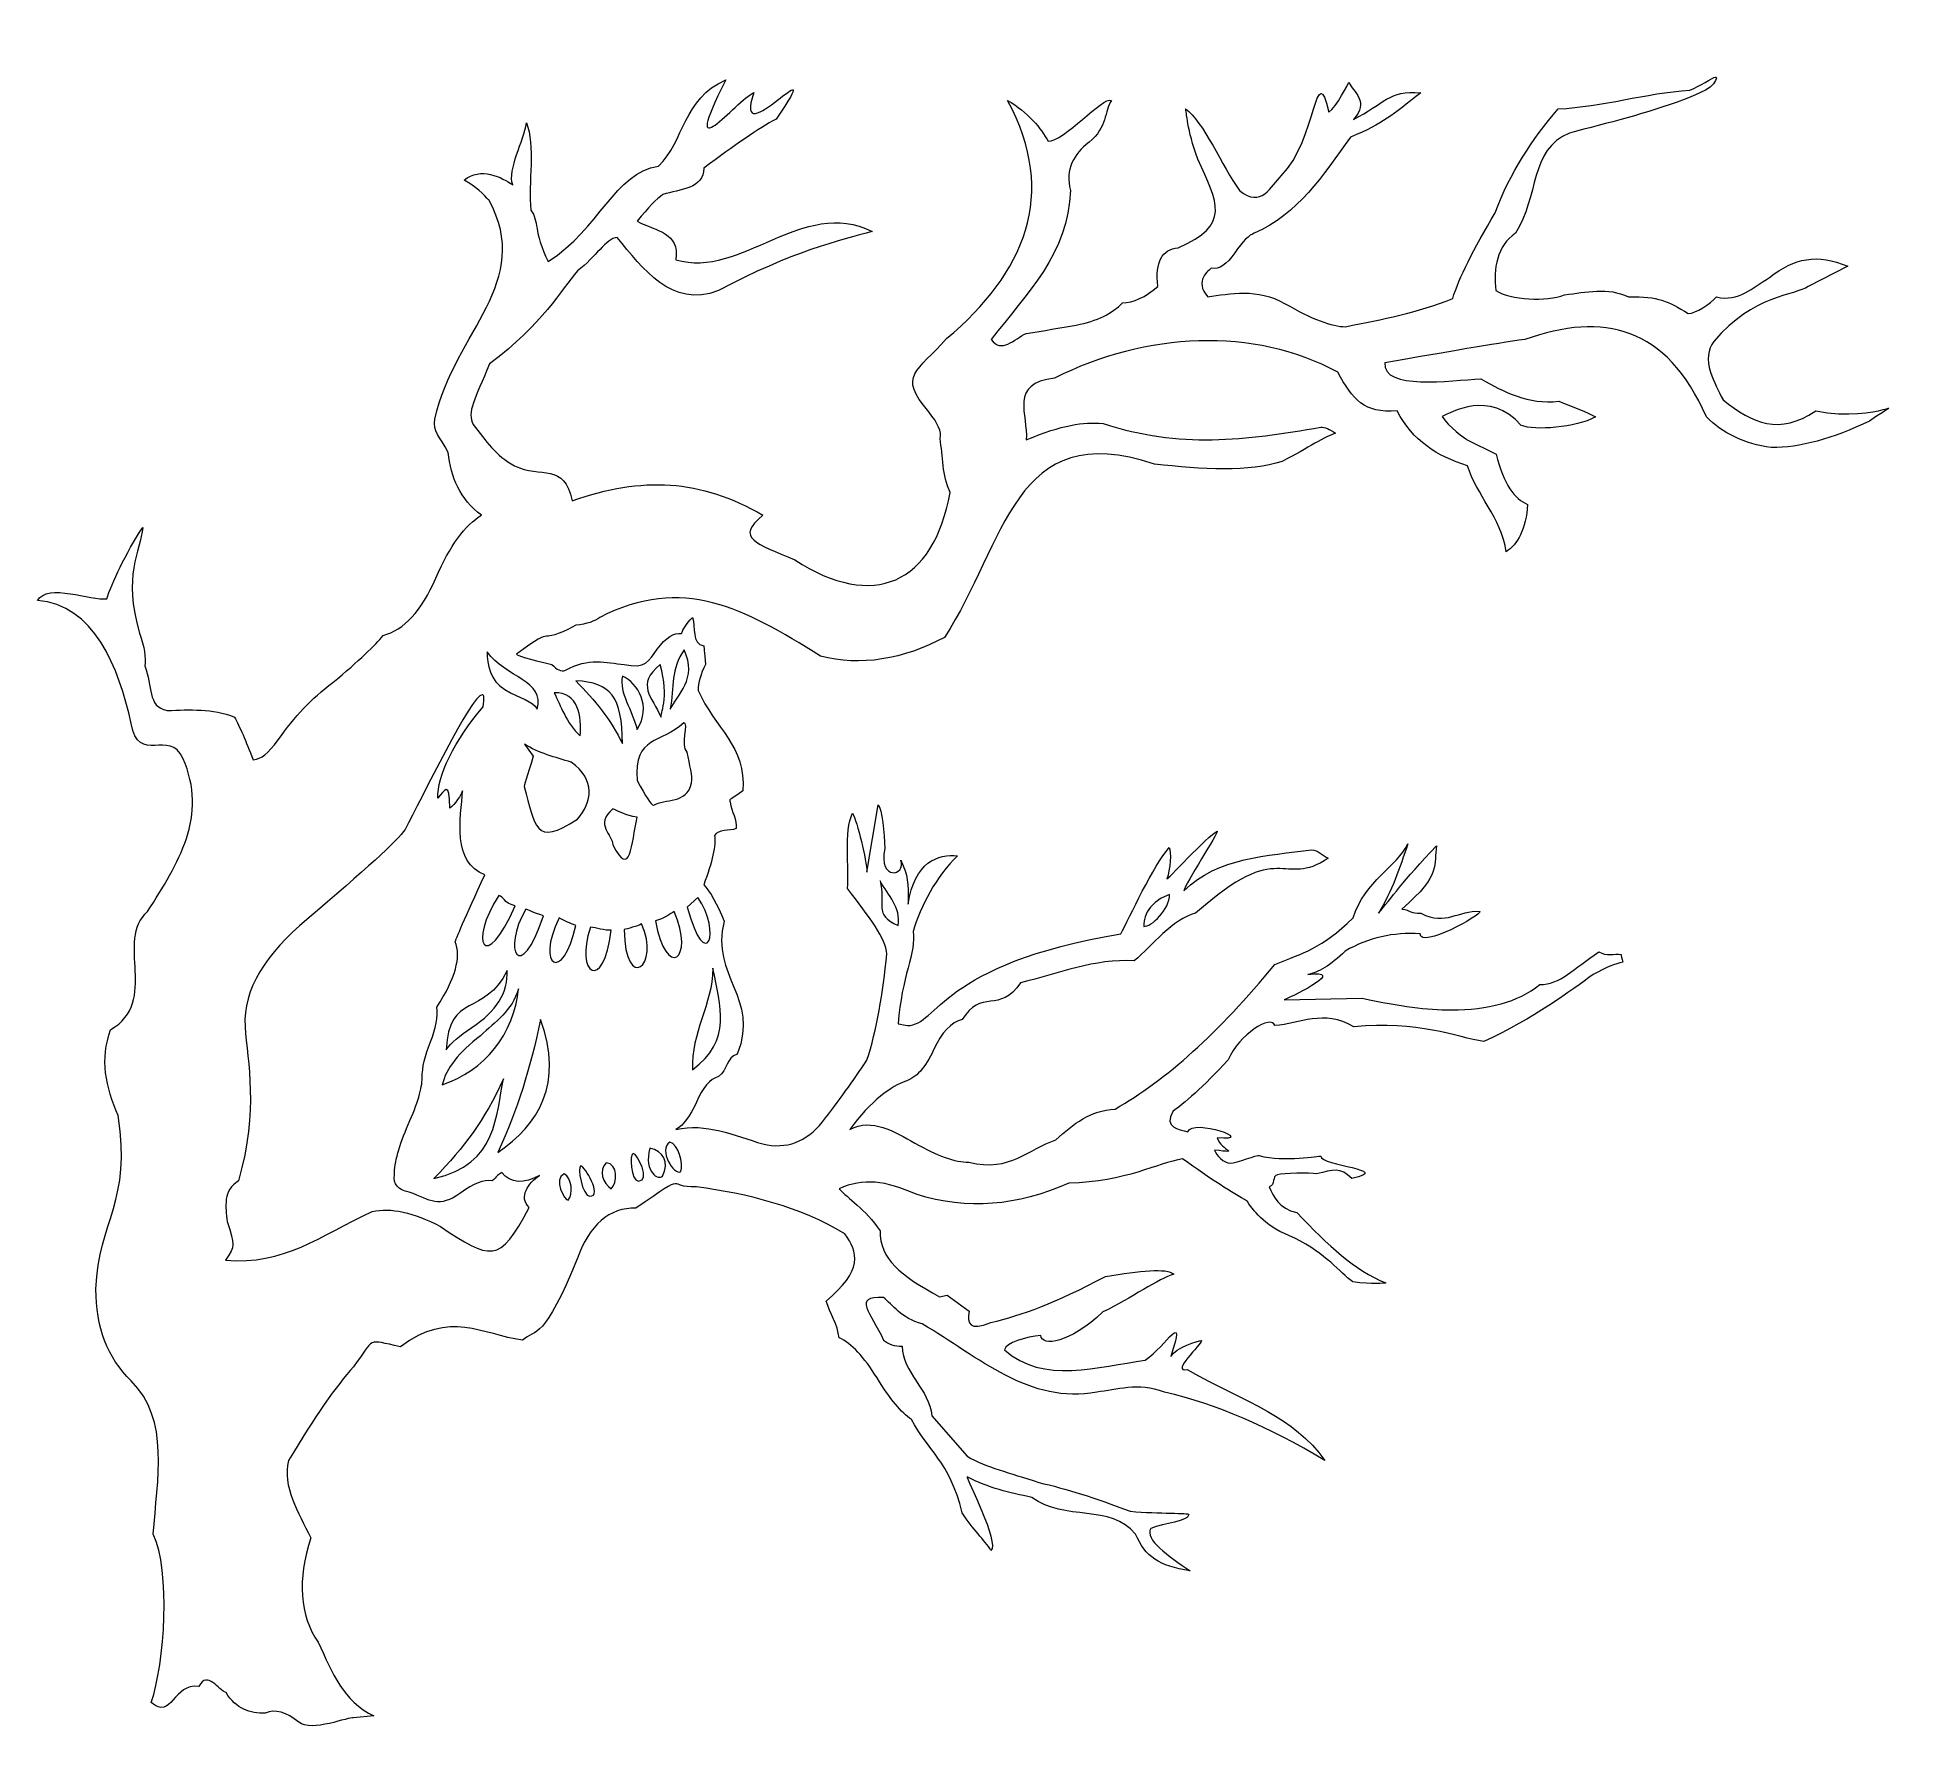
# Model space of a CAD drawing. Header units: centimetres. Extents: x -9.7 to 4.1, y 2.5 to 15.
import ezdxf

# ---------------------------------------------------------------- set-up
doc = ezdxf.new("R2010")
doc.units = ezdxf.units.CM
doc.header["$MEASUREMENT"] = 0
doc.layers.add('Layer 1', color=7, linetype='Continuous')

msp = doc.modelspace()

# ---------------------------------------------------------------- linework, layer by layer
at = {"layer": 'Layer 1', "lineweight": 20}
for points, knots in [([(2.6453, 14.68573), (2.61898, 14.68375), (2.52875, 14.61601), (2.45513, 14.58982), (2.45513, 14.58982), (2.12689, 14.56911), (1.81097, 14.46612), (1.48279, 14.45174), (1.48279, 14.45174), (1.28922, 14.22143), (1.12801, 13.98404), (1.01977, 13.68528), (1.01977, 13.68528), (0.85587, 13.41403), (0.7512, 13.20323), (0.70557, 13.05276), (0.70557, 13.05276), (0.4401, 12.94482), (0.19173, 12.9012), (-0.08487, 12.8444), (-0.08487, 12.8444), (-0.18505, 12.84439), (-0.33405, 12.90082), (-0.53466, 13.01638), (-0.53466, 13.01638), (-0.73529, 13.13191), (-0.94003, 13.0859), (-1.10269, 13.06598), (-1.10269, 13.06598), (-1.20531, 13.18164), (-1.09284, 13.26607), (-1.07375, 13.276), (-1.07375, 13.276), (-1.01894, 13.26618), (-0.9627, 13.30391), (-0.90342, 13.38927), (-0.90342, 13.38927), (-0.84416, 13.47462), (-0.79519, 13.52415), (-0.75873, 13.53397), (-0.75873, 13.53397), (-0.43503, 13.67419), (-0.25475, 13.95897), (-0.04931, 14.24255), (-0.04931, 14.24255), (0.20151, 14.35032), (0.25226, 14.39713), (0.4691, 14.5708), (0.4691, 14.5708), (0.23067, 14.59061), (0.20326, 14.48824), (-0.02782, 14.37402), (-0.02782, 14.37402), (0.09572, 14.50457), (-0.03014, 14.5775), (-0.06172, 14.6477), (-0.06172, 14.6477), (-0.06172, 14.64771), (-0.15409, 14.45861), (-0.20889, 14.42859), (-0.20889, 14.42859), (-0.3096, 14.83892), (-0.29273, 14.22842), (-0.55946, 13.95647), (-0.55946, 13.95647), (-0.63323, 13.88634), (-0.70819, 13.71262), (-0.86787, 13.85064), (-0.86787, 13.85064), (-0.99448, 14.02566), (-1.13623, 14.3629), (-1.2664, 14.45174), (-1.2664, 14.45174), (-1.25722, 14.43181), (-1.25754, 14.30228), (-1.17545, 14.08132), (-1.17545, 14.08132), (-1.02912, 13.75786), (-0.92794, 13.59269), (-1.32097, 13.42731), (-1.32097, 13.42731), (-1.43951, 13.41718), (-1.48982, 13.32286), (-1.47145, 13.14205), (-1.47145, 13.14205), (-1.56272, 13.06174), (-1.64982, 13.02133), (-1.7319, 13.02134), (-1.7319, 13.02134), (-1.80481, 12.94103), (-1.91757, 12.88682), (-2.07255, 12.8568), (-2.07255, 12.8568), (-2.19109, 12.83656), (-2.3136, 12.8147), (-2.44131, 12.79479), (-2.44131, 12.79479), (-2.53207, 12.75218), (-2.62587, 12.64384), (-2.69928, 12.75014), (-2.69928, 12.75014), (-2.44119, 13.08988), (-2.12763, 13.38447), (-2.11555, 13.85064), (-2.11555, 13.85064), (-2.15622, 14.00617), (-2.09033, 14.11703), (-1.97829, 14.20617), (-1.97829, 14.20617), (-1.8414, 14.31649), (-1.86665, 14.43344), (-1.8121, 14.51375), (-1.8121, 14.51375), (-1.87657, 14.54882), (-2.16468, 14.20349), (-2.28091, 14.21444), (-2.28091, 14.21444), (-2.32712, 14.30163), (-2.43136, 14.42995), (-2.57939, 14.51375), (-2.57939, 14.51375), (-2.20266, 13.81616), (-2.45335, 13.24383), (-3.02918, 12.75675), (-3.02918, 12.75675), (-3.24507, 12.51023), (-3.39558, 12.48892), (-3.16065, 12.21684), (-3.16065, 12.21684), (-3.09221, 12.13147), (-3.06337, 12.06608), (-3.07714, 12.02088), (-3.07714, 12.02088), (-3.05735, 11.88902), (-3.06055, 11.74833), (-3.00355, 11.62235), (-3.00355, 11.62235), (-3.12503, 10.94399), (-3.56997, 10.74975), (-4.14953, 11.12378), (-4.14953, 11.12378), (-4.43343, 11.24692), (-4.59385, 11.28417), (-4.38435, 11.45368), (-4.38435, 11.45368), (-4.84913, 11.72223), (-5.27351, 11.74171), (-5.79077, 11.56034), (-5.79077, 11.56034), (-5.84941, 11.84557), (-6.02338, 11.72491), (-6.21741, 11.81831), (-6.21741, 11.81831), (-6.35519, 11.89302), (-6.42708, 12.00105), (-6.52334, 12.12258), (-6.52334, 12.12258), (-6.56897, 12.21298), (-6.5106, 12.30959), (-6.40097, 12.57072), (-6.40097, 12.57072), (-6.00616, 12.86791), (-5.87458, 13.11313), (-5.75274, 13.25781), (-5.75274, 13.25781), (-5.61612, 13.35802), (-5.54321, 13.49558), (-5.46004, 13.50255), (-5.46004, 13.50255), (-5.26993, 13.27507), (-5.06234, 12.97701), (-4.71177, 13.11063), (-4.71177, 13.11063), (-4.17118, 13.40159), (-3.81231, 13.48125), (-3.57819, 13.54802), (-3.57819, 13.54802), (-4.09338, 13.80164), (-4.54302, 13.19694), (-5.02679, 13.33801), (-5.02679, 13.33801), (-5.00062, 13.54126), (-5.16359, 13.54651), (-5.31204, 13.62326), (-5.31204, 13.62326), (-5.22996, 13.72378), (-5.16834, 13.78917), (-5.1227, 13.81922), (-5.1227, 13.81922), (-4.99812, 13.85944), (-4.8172, 13.86162), (-4.82091, 14.01518), (-4.82091, 14.01518), (-4.59275, 14.18587), (-4.41505, 14.3063), (-4.28761, 14.3765), (-4.28761, 14.3765), (-3.87135, 14.97834), (-4.62211, 14.07934), (-4.45132, 14.57246), (-4.45132, 14.57246), (-4.58187, 14.51244), (-5.0153, 13.96162), (-4.65885, 14.66506), (-4.65885, 14.66506), (-4.97538, 14.52735), (-4.96147, 14.21617), (-5.15495, 14.02923), (-5.15495, 14.02923), (-5.47763, 13.97961), (-5.58891, 13.56688), (-5.96937, 13.32561), (-5.96937, 13.32561), (-6.07991, 13.55024), (-6.03483, 13.62359), (-6.0967, 13.70512), (-6.0967, 13.70512), (-6.11837, 13.90332), (-6.06108, 14.1861), (-6.12977, 14.34839), (-6.12977, 14.34839), (-6.14773, 14.21596), (-6.27022, 14.00774), (-6.23064, 13.89115), (-6.23064, 13.89115), (-6.30899, 13.94671), (-6.46736, 14.02707), (-6.58948, 13.92588), (-6.58948, 13.92588), (-6.47095, 13.8658), (-6.41511, 13.77952), (-6.40593, 13.77953), (-6.40593, 13.77953), (-6.07473, 13.16709), (-6.65463, 12.82028), (-6.80528, 12.16227), (-6.80528, 12.16227), (-6.82167, 12.06672), (-6.77117, 12.04067), (-6.70607, 11.91753), (-6.70607, 11.91753), (-6.68973, 11.73129), (-6.61791, 11.57509), (-6.46215, 11.45368), (-6.46215, 11.45368), (-6.58069, 11.38349), (-6.69391, 11.23004), (-6.79867, 10.98901), (-6.79867, 10.98901), (-6.90343, 10.74795), (-7.03229, 10.60664), (-7.18728, 10.5665), (-7.18728, 10.5665), (-7.24209, 10.49631), (-7.36543, 10.38013), (-7.55687, 10.21923), (-7.55687, 10.21923), (-7.72104, 10.09878), (-7.8359, 9.9715), (-7.96118, 9.7959), (-7.96118, 9.7959), (-8.04111, 9.69046), (-8.08102, 9.65883), (-8.14474, 9.64873), (-8.14474, 9.64873), (-8.19955, 9.78939), (-8.24637, 9.89438), (-8.28282, 9.96457), (-8.28282, 9.96457), (-8.45068, 10.02908), (-8.60963, 10.01957), (-8.78056, 10.01253), (-8.78056, 10.01253), (-8.92963, 10.04403), (-8.88529, 10.19153), (-8.9451, 10.3416), (-8.9451, 10.3416), (-8.9362, 10.40197), (-8.94751, 10.48266), (-8.98396, 10.58304), (-8.98396, 10.58304), (-9.10987, 11.01258), (-8.97835, 11.18167), (-8.95999, 11.36438), (-8.95999, 11.36438), (-9.0877, 11.17344), (-9.18977, 10.94802), (-9.22622, 10.8377), (-9.22622, 10.8377), (-9.34075, 10.81933), (-9.66264, 10.95938), (-9.7372, 10.82364), (-9.7372, 10.82364), (-9.32793, 10.79808), (-9.13279, 10.33309), (-9.0468, 9.91662), (-9.0468, 9.91662), (-8.99076, 9.61031), (-8.76197, 9.87843), (-8.66481, 9.66195), (-8.66481, 9.66195), (-8.47414, 9.23384), (-8.69914, 8.88581), (-8.92443, 8.53086), (-8.92443, 8.53086), (-9.16644, 8.31168), (-8.83493, 7.86999), (-9.19728, 7.65774), (-9.19728, 7.65774), (-9.27752, 7.44255), (-9.2337, 7.23463), (-9.14271, 7.02439), (-9.14271, 7.02439), (-9.04049, 6.38835), (-9.28243, 6.25759), (-9.30642, 5.74529), (-9.30642, 5.74529), (-9.30642, 5.46425), (-9.21987, 5.23883), (-9.0468, 5.06813), (-9.0468, 5.06813), (-8.7569, 4.7802), (-8.85456, 4.34411), (-8.88309, 3.93703), (-8.88309, 3.93703), (-8.7526, 3.67034), (-8.79869, 2.98179), (-8.89762, 2.69503), (-8.89762, 2.69503), (-8.7487, 2.55749), (-8.73225, 2.84324), (-8.54764, 2.81314), (-8.54764, 2.81314), (-8.48067, 2.93669), (-8.40217, 2.7811), (-8.34507, 2.7685), (-8.34507, 2.7685), (-8.2749, 2.64868), (-8.16535, 2.61041), (-8.0565, 2.61719), (-8.0565, 2.61719), (-7.9836, 2.64722), (-7.90041, 2.6238), (-7.80928, 2.54856), (-7.80928, 2.54856), (-7.71816, 2.47332), (-7.43283, 2.59198), (-7.40556, 2.58187), (-7.40556, 2.58187), (-7.40556, 2.58187), (-7.25508, 2.59593), (-7.25508, 2.59593), (-7.25508, 2.59593), (-7.48005, 2.70325), (-7.56212, 2.91426), (-7.66601, 3.13915), (-7.66601, 3.13915), (-7.80291, 3.3402), (-7.82103, 3.59836), (-7.72058, 3.90975), (-7.72058, 3.90975), (-7.81435, 4.09878), (-7.93192, 4.28807), (-7.88429, 4.48026), (-7.88429, 4.48026), (-7.69258, 4.80144), (-7.533, 5.0308), (-7.40556, 5.17148), (-7.40556, 5.17148), (-7.24139, 5.39245), (-7.31475, 5.37214), (-7.05912, 5.31948), (-7.05912, 5.31948), (-6.69697, 5.59152), (-6.45341, 5.40979), (-6.15954, 5.36744), (-6.15954, 5.36744), (-6.05835, 5.44953), (-6.00237, 5.36302), (-5.75191, 5.97267), (-5.75191, 5.97267), (-5.66983, 6.21356), (-5.51341, 6.35072), (-5.32196, 6.34061), (-5.32196, 6.34061), (-4.91514, 6.62444), (-5.10485, 6.48882), (-4.87548, 6.49853), (-4.87548, 6.49853), (-4.49597, 6.44792), (-4.11401, 6.35446), (-3.78077, 6.15126), (-3.78077, 6.15126), (-3.67931, 6.02097), (-3.64718, 5.87808), (-3.91885, 5.656), (-3.91885, 5.656), (-3.88707, 5.5662), (-3.83365, 5.48196), (-3.82211, 5.3848), (-3.82211, 5.3848), (-3.73113, 5.34465), (-3.63837, 5.24449), (-3.54264, 5.0888), (-3.54264, 5.0888), (-3.44693, 4.9331), (-3.36199, 4.83313), (-3.28881, 4.78287), (-3.28881, 4.78287), (-3.17544, 4.56405), (-3.00492, 4.4703), (-2.91343, 4.09496), (-2.91343, 4.09496), (-2.84043, 3.97091), (-2.74678, 3.89475), (-2.70176, 3.81632), (-2.70176, 3.81632), (-2.63669, 3.86557), (-2.88577, 4.35841), (-2.87788, 4.35954), (-2.87788, 4.35954), (-2.71652, 4.27693), (-2.5657, 4.24167), (-2.39997, 4.20823), (-2.39997, 4.20823), (-2.15611, 4.02753), (-1.81916, 4.16282), (-1.63516, 3.93703), (-1.63516, 3.93703), (-1.56106, 3.76989), (-1.46408, 3.70275), (-1.23084, 3.66501), (-1.23084, 3.66501), (-1.39393, 3.77446), (-1.57056, 3.89987), (-1.52271, 3.97837), (-1.52271, 3.97837), (-1.42043, 4.02126), (-1.24948, 4.02851), (-1.24077, 4.0809), (-1.24077, 4.0809), (-1.24346, 4.09626), (-1.45617, 4.08498), (-1.67402, 4.1057), (-1.67402, 4.1057), (-1.93837, 4.20592), (-2.1463, 4.27086), (-2.34871, 4.3182), (-2.34871, 4.3182), (-2.57243, 4.39223), (-2.73085, 4.42701), (-2.87788, 4.51085), (-2.87788, 4.51085), (-2.87788, 4.51085), (-3.13833, 4.81016), (-3.13833, 4.81016), (-3.13833, 4.81016), (-3.15457, 5.00519), (-3.35491, 5.12865), (-3.35661, 5.32279), (-3.35661, 5.32279), (-3.41143, 5.32279), (-3.45824, 5.3374), (-3.49469, 5.36744), (-3.49469, 5.36744), (-3.59008, 5.57948), (-3.7283, 5.68991), (-3.49469, 5.68328), (-3.49469, 5.68328), (-3.4276, 5.63069), (-3.3667, 5.53038), (-3.20861, 5.48733), (-3.20861, 5.48733), (-2.79523, 5.24435), (-2.41089, 4.88806), (-1.92124, 4.98544), (-1.92124, 4.98544), (-1.77437, 4.99903), (-1.62291, 5.05789), (-1.42019, 4.98544), (-1.42019, 4.98544), (-1.0333, 4.89266), (-0.65827, 4.73126), (-0.23866, 4.48026), (-0.23866, 4.48026), (-0.47043, 4.80589), (-0.8054, 4.90195), (-1.25317, 5.15081), (-1.25317, 5.15081), (-1.38067, 5.12697), (-1.14682, 5.33623), (-1.14899, 5.36496), (-1.14899, 5.36496), (-1.16909, 5.36496), (-1.33747, 5.31407), (-1.37554, 5.24672), (-1.37554, 5.24672), (-1.25817, 5.60683), (-1.40408, 5.32726), (-1.56488, 5.21944), (-1.56488, 5.21944), (-1.90812, 5.17423), (-2.3173, 5.04017), (-2.60172, 5.2955), (-2.60172, 5.2955), (-2.59657, 5.35196), (-2.44282, 5.39145), (-2.33383, 5.40216), (-2.33383, 5.40216), (-2.32729, 5.3191), (-2.12031, 5.34304), (-1.87659, 5.5758), (-1.87659, 5.5758), (-1.6668, 5.67601), (-1.46258, 5.82409), (-1.35321, 5.85444), (-1.35321, 5.85444), (-1.40786, 5.90419), (-1.59952, 5.87692), (-1.85675, 5.83873), (-1.85675, 5.83873), (-2.23022, 5.63773), (-2.47053, 5.55475), (-2.70176, 5.49807), (-2.70176, 5.49807), (-2.86537, 5.43455), (-2.87726, 5.48693), (-2.86217, 5.58076), (-2.86217, 5.58076), (-2.86217, 5.58076), (-3.02588, 5.70065), (-3.02588, 5.70065), (-3.02588, 5.70065), (-3.02588, 5.70065), (-3.08045, 5.68742), (-3.08045, 5.68742), (-3.08045, 5.68742), (-3.37234, 5.84801), (-3.52032, 5.96438), (-3.52032, 6.17524), (-3.52032, 6.17524), (-3.62968, 6.33614), (-3.75839, 6.41429), (-3.82211, 6.48447), (-3.82211, 6.48447), (-3.64278, 6.56697), (-3.48023, 6.54401), (-3.25408, 6.44396), (-3.25408, 6.44396), (-2.86996, 6.32436), (-2.51157, 6.35912), (-2.12712, 6.52582), (-2.12712, 6.52582), (-1.7032, 6.53694), (-1.47325, 6.67497), (-1.28872, 6.70524), (-1.28872, 6.70524), (-1.07893, 6.5542), (-0.91935, 6.45675), (-0.80999, 6.39187), (-0.80999, 6.39187), (-0.74548, 6.30014), (-0.682, 6.20858), (-0.46025, 6.12067), (-0.46025, 6.12067), (-0.22305, 6.00084), (-0.13296, 5.87218), (-0.03278, 5.79738), (-0.03278, 5.79738), (0.11302, 5.77746), (0.20194, 5.78994), (0.21113, 5.78994), (0.21113, 5.78994), (-0.02285, 5.88539), (-0.20885, 6.06305), (-0.44454, 6.30919), (-0.44454, 6.30919), (-0.58199, 6.33713), (-0.61186, 6.42917), (-0.64959, 6.49853), (-0.64959, 6.49853), (-0.60068, 6.51319), (-0.62981, 6.5779), (-0.5884, 6.58783), (-0.5884, 6.58783), (-0.54502, 6.59822), (-0.3471, 6.60666), (-0.29984, 6.59527), (-0.29984, 6.59527), (-0.17576, 6.62514), (-0.12437, 6.64654), (-0.03939, 6.56054), (-0.03939, 6.56054), (0.27587, 6.62814), (-0.2714, 6.65154), (-0.2676, 6.72591), (-0.2676, 6.72591), (-0.27679, 6.7259), (-0.5353, 6.68195), (-0.72318, 6.72921), (-0.72318, 6.72921), (-0.73237, 6.73902), (-0.89018, 6.67381), (-0.93567, 6.67382), (-0.93567, 6.67382), (-0.98117, 6.67381), (-1.04225, 6.7301), (-1.05142, 6.77056), (-1.05142, 6.77056), (-0.84748, 6.74602), (-1.00055, 6.76338), (-1.03158, 6.85985), (-1.03158, 6.85985), (-0.72808, 6.83633), (-1.21042, 7.0086), (-1.24986, 6.9045), (-1.24986, 6.9045), (-1.31535, 6.92597), (-1.43026, 6.93341), (-1.359, 7.05581), (-1.359, 7.05581), (-1.28611, 7.10607), (-1.13364, 7.23623), (-0.95138, 7.43697), (-0.95138, 7.43697), (-0.87568, 7.62024), (-0.62799, 7.77562), (-0.60825, 7.68833), (-0.60825, 7.68833), (-0.42131, 7.6989), (-0.24976, 7.81335), (-0.02451, 7.67923), (-0.02451, 7.67923), (0.44696, 7.72748), (0.73422, 7.60312), (0.93543, 7.57092), (0.93543, 7.57092), (1.29993, 7.74162), (1.57823, 7.94543), (1.74241, 8.06619), (1.74241, 8.06619), (1.83367, 8.11614), (1.90614, 8.14619), (1.96069, 8.15631), (1.96069, 8.15631), (1.95178, 8.18634), (1.94828, 8.20407), (1.94829, 8.21419), (1.94829, 8.21419), (1.89586, 8.21903), (1.83994, 8.20115), (1.78458, 8.23155), (1.78458, 8.23155), (1.5956, 8.10906), (1.49734, 7.99048), (1.34802, 7.99095), (1.34802, 7.99095), (1.18384, 7.86038), (0.96751, 7.8049), (0.694, 7.80491), (0.694, 7.80491), (0.51173, 7.80491), (0.32715, 7.82924), (0.0375, 7.8909), (0.0375, 7.8909), (0.0375, 7.8909), (-0.53714, 7.87767), (-0.53714, 7.87767), (-0.53714, 7.87767), (-0.44596, 7.92112), (-0.07062, 8.10062), (-0.36351, 8.06619), (-0.36351, 8.06619), (-0.29061, 8.07599), (-0.19671, 8.13273), (-0.08735, 8.23817), (-0.08735, 8.23817), (0.08224, 8.33944), (0.26884, 8.37764), (0.46497, 8.3655), (0.46497, 8.3655), (0.46644, 8.25433), (0.91949, 8.5028), (0.90484, 8.53086), (0.90484, 8.53086), (0.748, 8.54248), (0.65737, 8.42283), (0.47076, 8.51681), (0.47076, 8.51681), (0.39784, 8.5168), (0.39336, 8.53841), (0.32937, 8.54822), (0.32937, 8.54822), (0.63449, 8.80934), (0.55936, 8.8747), (0.58651, 9.01538), (0.58651, 9.01538), (0.33657, 8.75223), (0.25112, 8.62919), (0.15656, 8.51681), (0.15656, 8.51681), (0.25768, 8.67735), (0.31323, 8.8541), (0.37485, 9.02944), (0.37485, 9.02944), (0.2935, 8.86154), (0.0587, 8.75916), (-0.0303, 8.48291), (-0.0303, 8.48291), (-0.26478, 8.25545), (-0.39896, 8.22557), (-0.60825, 8.13895), (-0.60825, 8.13895), (-1.01868, 7.63693), (-1.41279, 7.28402), (-1.78647, 7.07317), (-1.78647, 7.07317), (-1.96723, 7.06225), (-2.09233, 6.96605), (-2.22303, 6.8458), (-2.22303, 6.8458), (-2.42823, 6.77936), (-2.55298, 6.60571), (-2.86547, 6.68043), (-2.86547, 6.68043), (-2.96565, 6.68043), (-3.09901, 6.7265), (-3.26318, 6.82182), (-3.26318, 6.82182), (-3.41601, 6.9054), (-3.57975, 7.01104), (-3.74191, 6.92186), (-3.74191, 6.92186), (-3.59611, 7.13272), (-3.41968, 7.25061), (-3.33759, 7.27574), (-3.33759, 7.27574), (-3.25551, 7.30087), (-3.18437, 7.37917), (-3.1251, 7.50973), (-3.1251, 7.50973), (-3.06584, 7.64029), (-2.99552, 7.71274), (-2.91343, 7.73298), (-2.91343, 7.73298), (-2.78044, 7.96163), (-2.63533, 7.7728), (-2.48348, 8.005), (-2.48348, 8.005), (-2.20198, 8.07202), (-1.93868, 8.18379), (-1.64508, 8.16623), (-1.64508, 8.16623), (-1.50781, 8.27991), (-1.36631, 8.47395), (-1.19198, 8.51681), (-1.19198, 8.51681), (-0.55441, 9.08557), (-0.55614, 8.69374), (-0.21303, 8.92278), (-0.21303, 8.92278), (-0.25397, 8.9428), (-0.28933, 8.98225), (-0.3354, 8.98479), (-0.3354, 8.98479), (-0.66325, 8.94138), (-1.02387, 8.93309), (-1.2788, 8.68217), (-1.2788, 8.68217), (-1.26963, 8.73243), (-1.02241, 9.11357), (-1.03158, 9.12369), (-1.03158, 9.12369), (-1.10216, 9.09109), (-1.41596, 8.74422), (-1.40448, 8.77229), (-1.40448, 8.77229), (-1.37805, 8.8369), (-1.36987, 8.97429), (-1.38711, 9.00132), (-1.38711, 9.00132), (-1.50377, 8.8708), (-1.67916, 8.48689), (-1.7443, 8.3655), (-1.7443, 8.3655), (-3.08288, 8.14073), (-3.09099, 7.69168), (-3.31775, 7.68833), (-3.31775, 7.68833), (-3.36338, 7.69844), (-3.38555, 7.70238), (-3.38555, 7.70238), (-3.38555, 7.70238), (-3.36503, 8.045), (-3.24971, 8.23207), (-3.2764, 8.38286), (-3.2764, 8.38286), (-3.22197, 8.56701), (-3.10536, 8.79135), (-2.94898, 8.94014), (-2.94898, 8.94014), (-3.08883, 8.95772), (-3.26871, 8.89635), (-3.31196, 8.58543), (-3.31196, 8.58543), (-3.30998, 8.74887), (-3.31448, 8.79034), (-3.36653, 8.90872), (-3.36653, 8.90872), (-3.32524, 8.79143), (-3.53517, 8.75263), (-3.48476, 8.99471), (-3.48476, 8.99471), (-3.48936, 9.10519), (-3.50628, 9.28796), (-3.53355, 9.318), (-3.53355, 9.318), (-3.53355, 9.318), (-3.61706, 8.81942), (-3.61706, 8.81942), (-3.61706, 8.81942), (-3.62077, 8.90869), (-3.68695, 9.19233), (-3.72289, 9.25598), (-3.72289, 9.25598), (-3.78987, 9.11874), (-3.7455, 8.85098), (-3.76092, 8.69953), (-3.76092, 8.69953), (-3.59676, 8.48867), (-3.47824, 8.32813), (-3.46905, 8.2175), (-3.46905, 8.2175), (-3.50072, 7.93076), (-3.5443, 7.65103), (-3.61706, 7.43367), (-3.61706, 7.43367), (-3.71723, 7.28318), (-3.82595, 7.13037), (-3.94448, 6.97974), (-3.94448, 6.97974), (-4.06302, 6.8291), (-4.211, 6.77505), (-4.38435, 6.8152), (-4.38435, 6.8152), (-4.59564, 6.8782), (-4.80651, 6.97372), (-5.02679, 6.92186), (-5.02679, 6.92186), (-4.97198, 6.95189), (-4.92098, 7.01885), (-4.87548, 7.12444), (-4.87548, 7.12444), (-4.82999, 7.23001), (-4.77577, 7.29385), (-4.71177, 7.31378), (-4.71177, 7.31378), (-4.64119, 7.36014), (-4.66011, 7.45162), (-4.57369, 7.47832), (-4.57369, 7.47832), (-4.40633, 7.89831), (-4.77585, 8.05003), (-4.6696, 8.45893), (-4.6696, 8.45893), (-4.72442, 8.58948), (-4.77528, 8.67686), (-4.82091, 8.72682), (-4.82091, 8.72682), (-4.75692, 8.89752), (-4.73153, 9.02095), (-4.74071, 9.09145), (-4.74071, 9.09145), (-4.71602, 9.14012), (-4.63283, 9.12023), (-4.58162, 9.14264), (-4.58162, 9.14264), (-4.57342, 9.20773), (-4.61717, 9.26555), (-4.62626, 9.33661), (-4.62626, 9.33661), (-4.63006, 9.36625), (-4.6445, 9.33546), (-4.53373, 9.42135), (-4.53373, 9.42135), (-4.50376, 9.7434), (-4.74046, 9.88641), (-4.86225, 10.16053), (-4.86225, 10.16053), (-4.86226, 10.2209), (-4.84414, 10.28299), (-4.80768, 10.35318), (-4.80768, 10.35318), (-4.81687, 10.44358), (-4.82091, 10.49042), (-4.82091, 10.49043), (-4.82091, 10.49043), (-4.91494, 10.50357), (-4.87715, 10.63011), (-4.90442, 10.70044), (-4.90442, 10.70044), (-4.95006, 10.65017), (-4.97544, 10.61058), (-4.98462, 10.58056), (-4.98462, 10.58056), (-5.03916, 10.59066), (-5.10101, 10.5518), (-5.16487, 10.46645), (-5.16487, 10.46645), (-5.2274, 10.37836), (-5.25146, 10.3179), (-5.40878, 10.35318), (-5.40878, 10.35318), (-5.54178, 10.36336), (-5.66662, 10.40833), (-5.84534, 10.30853), (-5.84534, 10.30853), (-5.87262, 10.29841), (-5.90481, 10.31302), (-5.94125, 10.35318), (-5.94125, 10.35318), (-6.11461, 10.39332), (-6.20171, 10.41913), (-6.2017, 10.42925), (-6.2017, 10.42925), (-5.88369, 10.66617), (-6.0777, 10.47481), (-5.76514, 10.64174), (-5.76514, 10.64174), (-5.68334, 10.65185), (-5.62466, 10.6704), (-5.5882, 10.70044), (-5.5882, 10.70044), (-4.97407, 11.01408), (-4.52858, 10.76979), (-3.96019, 10.41519), (-3.96019, 10.41519), (-3.66859, 10.33489), (-3.34597, 10.39153), (-3.04489, 10.55244), (-3.04489, 10.55244), (-2.59601, 11.24121), (-2.53565, 12.18351), (-1.49543, 11.83071), (-1.49543, 11.83071), (-1.14492, 11.79253), (-0.79076, 11.77025), (-0.55368, 11.85056), (-0.55368, 11.85056), (-0.36225, 11.95046), (-0.23137, 12.0379), (-0.15846, 12.05891), (-0.15846, 12.05891), (-0.20382, 12.08894), (-0.24006, 12.10355), (-0.2676, 12.10356), (-0.2676, 12.10356), (-0.83085, 12.00639), (-1.30663, 11.94468), (-1.87329, 12.13085), (-1.87329, 12.13085), (-2.02986, 12.14215), (-2.1678, 12.12128), (-2.44131, 12.01096), (-2.44131, 12.01096), (-2.42768, 12.19112), (-2.56978, 12.43012), (-2.23295, 12.46488), (-2.23295, 12.46488), (-1.55712, 12.80456), (-0.76328, 12.8444), (-0.14192, 12.50953), (-0.14192, 12.50953), (-0.03288, 12.30438), (0.05153, 12.20459), (0.29464, 12.22345), (0.29464, 12.22345), (0.41372, 12.00063), (0.58499, 11.89212), (0.81472, 11.81831), (0.81472, 11.81831), (0.87926, 11.60535), (1.06251, 11.43731), (1.09997, 11.18496), (1.09997, 11.18496), (1.18204, 11.23491), (1.24787, 11.35305), (1.25707, 11.53388), (1.25707, 11.53388), (1.16192, 11.57371), (1.08285, 11.67723), (1.02556, 11.90513), (1.02556, 11.90513), (1.02556, 11.90513), (0.80727, 12.01179), (0.80727, 12.01179), (0.80727, 12.01179), (0.80726, 12.01178), (0.66512, 12.11244), (0.62868, 12.18294), (0.62868, 12.18294), (0.69235, 12.21176), (0.97733, 12.38177), (1.20994, 12.11679), (1.20994, 12.11679), (1.31037, 12.07663), (1.61231, 12.0985), (1.75812, 12.1788), (1.75812, 12.1788), (1.71248, 12.20914), (1.51583, 12.28474), (1.48858, 12.29456), (1.48858, 12.29456), (1.25891, 12.26987), (1.08611, 12.36163), (0.91393, 12.4591), (0.91393, 12.4591), (0.68659, 12.45072), (0.1897, 12.37253), (0.20452, 12.57816), (0.20452, 12.57816), (0.66974, 12.65845), (1.01015, 12.72009), (1.23805, 12.75014), (1.23805, 12.75014), (1.81734, 12.95537), (2.2822, 12.84985), (2.5775, 12.1788), (2.5775, 12.1788), (2.69602, 12.05835), (2.8556, 11.98228), (3.05623, 11.95225), (3.05623, 11.95225), (3.26602, 11.95224), (3.50782, 12.01764), (3.78136, 12.14821), (3.78136, 12.14821), (4.09071, 12.36646), (3.8694, 12.13098), (3.38365, 12.22345), (3.38365, 12.22345), (3.11513, 12.04427), (2.92081, 12.12848), (2.69987, 12.30613), (2.69987, 12.30613), (2.66341, 12.3714), (2.6337, 12.43934), (2.60644, 12.50953), (2.60644, 12.50953), (2.57888, 12.59993), (2.58643, 12.6757), (2.63207, 12.73608), (2.63207, 12.73608), (2.92472, 13.08325), (3.22861, 13.07224), (3.32908, 13.14205), (3.32908, 13.14205), (3.32908, 13.14205), (3.62095, 13.29005), (3.62095, 13.29005), (3.62095, 13.29005), (3.39088, 13.38601), (3.23113, 13.35235), (3.043, 13.2082), (3.043, 13.2082), (2.917, 13.13332), (2.81675, 13.02517), (2.65192, 13.06433), (2.65192, 13.06433), (2.60627, 13.01406), (2.49836, 12.94112), (2.44356, 12.94113), (2.44356, 12.94113), (2.28815, 13.03585), (2.22824, 13.06676), (2.00286, 13.06598), (2.00286, 13.06598), (1.8465, 13.13736), (1.69213, 13.09927), (1.53074, 13.08004), (1.53074, 13.08004), (1.39486, 13.0281), (1.13342, 13.04266), (1.02307, 13.11063), (1.02307, 13.11063), (1.0047, 13.27122), (1.03086, 13.44354), (1.16777, 13.53397), (1.16777, 13.53397), (1.34663, 13.80738), (1.2659, 14.14978), (1.5663, 14.27315), (1.5663, 14.27315), (1.85087, 14.34725), (2.13624, 14.41767), (2.41379, 14.52037), (2.41379, 14.52037), (2.44868, 14.5396), (2.62102, 14.59054), (2.6453, 14.66175), (2.6453, 14.66175), (2.65339, 14.67995), (2.65408, 14.68639), (2.6453, 14.68573)], [0, 0, 0, 0, 0.00361011, 0.00361011, 0.00361011, 0.00361011, 0.00722022, 0.00722022, 0.00722022, 0.00722022, 0.01083032, 0.01083032, 0.01083032, 0.01083032, 0.01444043, 0.01444043, 0.01444043, 0.01444043, 0.01805054, 0.01805054, 0.01805054, 0.01805054, 0.02166065, 0.02166065, 0.02166065, 0.02166065, 0.02527076, 0.02527076, 0.02527076, 0.02527076, 0.02888087, 0.02888087, 0.02888087, 0.02888087, 0.03249097, 0.03249097, 0.03249097, 0.03249097, 0.03610108, 0.03610108, 0.03610108, 0.03610108, 0.03971119, 0.03971119, 0.03971119, 0.03971119, 0.0433213, 0.0433213, 0.0433213, 0.0433213, 0.04693141, 0.04693141, 0.04693141, 0.04693141, 0.05054152, 0.05054152, 0.05054152, 0.05054152, 0.05415162, 0.05415162, 0.05415162, 0.05415162, 0.05776173, 0.05776173, 0.05776173, 0.05776173, 0.06137184, 0.06137184, 0.06137184, 0.06137184, 0.06498195, 0.06498195, 0.06498195, 0.06498195, 0.06859206, 0.06859206, 0.06859206, 0.06859206, 0.07220217, 0.07220217, 0.07220217, 0.07220217, 0.07581227, 0.07581227, 0.07581227, 0.07581227, 0.07942238, 0.07942238, 0.07942238, 0.07942238, 0.08303249, 0.08303249, 0.08303249, 0.08303249, 0.0866426, 0.0866426, 0.0866426, 0.0866426, 0.09025271, 0.09025271, 0.09025271, 0.09025271, 0.09386282, 0.09386282, 0.09386282, 0.09386282, 0.09747292, 0.09747292, 0.09747292, 0.09747292, 0.10108303, 0.10108303, 0.10108303, 0.10108303, 0.10469314, 0.10469314, 0.10469314, 0.10469314, 0.10830325, 0.10830325, 0.10830325, 0.10830325, 0.11191336, 0.11191336, 0.11191336, 0.11191336, 0.11552347, 0.11552347, 0.11552347, 0.11552347, 0.11913357, 0.11913357, 0.11913357, 0.11913357, 0.12274368, 0.12274368, 0.12274368, 0.12274368, 0.12635379, 0.12635379, 0.12635379, 0.12635379, 0.1299639, 0.1299639, 0.1299639, 0.1299639, 0.13357401, 0.13357401, 0.13357401, 0.13357401, 0.13718412, 0.13718412, 0.13718412, 0.13718412, 0.14079422, 0.14079422, 0.14079422, 0.14079422, 0.14440433, 0.14440433, 0.14440433, 0.14440433, 0.14801444, 0.14801444, 0.14801444, 0.14801444, 0.15162455, 0.15162455, 0.15162455, 0.15162455, 0.15523466, 0.15523466, 0.15523466, 0.15523466, 0.15884477, 0.15884477, 0.15884477, 0.15884477, 0.16245487, 0.16245487, 0.16245487, 0.16245487, 0.16606498, 0.16606498, 0.16606498, 0.16606498, 0.16967509, 0.16967509, 0.16967509, 0.16967509, 0.1732852, 0.1732852, 0.1732852, 0.1732852, 0.17689531, 0.17689531, 0.17689531, 0.17689531, 0.18050542, 0.18050542, 0.18050542, 0.18050542, 0.18411552, 0.18411552, 0.18411552, 0.18411552, 0.18772563, 0.18772563, 0.18772563, 0.18772563, 0.19133574, 0.19133574, 0.19133574, 0.19133574, 0.19494585, 0.19494585, 0.19494585, 0.19494585, 0.19855596, 0.19855596, 0.19855596, 0.19855596, 0.20216606, 0.20216606, 0.20216606, 0.20216606, 0.20577617, 0.20577617, 0.20577617, 0.20577617, 0.20938628, 0.20938628, 0.20938628, 0.20938628, 0.21299639, 0.21299639, 0.21299639, 0.21299639, 0.2166065, 0.2166065, 0.2166065, 0.2166065, 0.22021661, 0.22021661, 0.22021661, 0.22021661, 0.22382671, 0.22382671, 0.22382671, 0.22382671, 0.22743682, 0.22743682, 0.22743682, 0.22743682, 0.23104693, 0.23104693, 0.23104693, 0.23104693, 0.23465704, 0.23465704, 0.23465704, 0.23465704, 0.23826715, 0.23826715, 0.23826715, 0.23826715, 0.24187726, 0.24187726, 0.24187726, 0.24187726, 0.24548736, 0.24548736, 0.24548736, 0.24548736, 0.24909747, 0.24909747, 0.24909747, 0.24909747, 0.25270758, 0.25270758, 0.25270758, 0.25270758, 0.25631769, 0.25631769, 0.25631769, 0.25631769, 0.2599278, 0.2599278, 0.2599278, 0.2599278, 0.26353791, 0.26353791, 0.26353791, 0.26353791, 0.26714801, 0.26714801, 0.26714801, 0.26714801, 0.27075812, 0.27075812, 0.27075812, 0.27075812, 0.27436823, 0.27436823, 0.27436823, 0.27436823, 0.27797834, 0.27797834, 0.27797834, 0.27797834, 0.28158845, 0.28158845, 0.28158845, 0.28158845, 0.28519856, 0.28519856, 0.28519856, 0.28519856, 0.28880866, 0.28880866, 0.28880866, 0.28880866, 0.29241877, 0.29241877, 0.29241877, 0.29241877, 0.29602888, 0.29602888, 0.29602888, 0.29602888, 0.29963899, 0.29963899, 0.29963899, 0.29963899, 0.3032491, 0.3032491, 0.3032491, 0.3032491, 0.30685921, 0.30685921, 0.30685921, 0.30685921, 0.31046931, 0.31046931, 0.31046931, 0.31046931, 0.31407942, 0.31407942, 0.31407942, 0.31407942, 0.31768953, 0.31768953, 0.31768953, 0.31768953, 0.32129964, 0.32129964, 0.32129964, 0.32129964, 0.32490975, 0.32490975, 0.32490975, 0.32490975, 0.32851986, 0.32851986, 0.32851986, 0.32851986, 0.33212996, 0.33212996, 0.33212996, 0.33212996, 0.33574007, 0.33574007, 0.33574007, 0.33574007, 0.33935018, 0.33935018, 0.33935018, 0.33935018, 0.34296029, 0.34296029, 0.34296029, 0.34296029, 0.3465704, 0.3465704, 0.3465704, 0.3465704, 0.35018051, 0.35018051, 0.35018051, 0.35018051, 0.35379061, 0.35379061, 0.35379061, 0.35379061, 0.35740072, 0.35740072, 0.35740072, 0.35740072, 0.36101083, 0.36101083, 0.36101083, 0.36101083, 0.36462094, 0.36462094, 0.36462094, 0.36462094, 0.36823105, 0.36823105, 0.36823105, 0.36823105, 0.37184116, 0.37184116, 0.37184116, 0.37184116, 0.37545126, 0.37545126, 0.37545126, 0.37545126, 0.37906137, 0.37906137, 0.37906137, 0.37906137, 0.38267148, 0.38267148, 0.38267148, 0.38267148, 0.38628159, 0.38628159, 0.38628159, 0.38628159, 0.3898917, 0.3898917, 0.3898917, 0.3898917, 0.39350181, 0.39350181, 0.39350181, 0.39350181, 0.39711191, 0.39711191, 0.39711191, 0.39711191, 0.40072202, 0.40072202, 0.40072202, 0.40072202, 0.40433213, 0.40433213, 0.40433213, 0.40433213, 0.40794224, 0.40794224, 0.40794224, 0.40794224, 0.41155235, 0.41155235, 0.41155235, 0.41155235, 0.41516245, 0.41516245, 0.41516245, 0.41516245, 0.41877256, 0.41877256, 0.41877256, 0.41877256, 0.42238267, 0.42238267, 0.42238267, 0.42238267, 0.42599278, 0.42599278, 0.42599278, 0.42599278, 0.42960289, 0.42960289, 0.42960289, 0.42960289, 0.433213, 0.433213, 0.433213, 0.433213, 0.4368231, 0.4368231, 0.4368231, 0.4368231, 0.44043321, 0.44043321, 0.44043321, 0.44043321, 0.44404332, 0.44404332, 0.44404332, 0.44404332, 0.44765343, 0.44765343, 0.44765343, 0.44765343, 0.45126354, 0.45126354, 0.45126354, 0.45126354, 0.45487365, 0.45487365, 0.45487365, 0.45487365, 0.45848375, 0.45848375, 0.45848375, 0.45848375, 0.46209386, 0.46209386, 0.46209386, 0.46209386, 0.46570397, 0.46570397, 0.46570397, 0.46570397, 0.46931408, 0.46931408, 0.46931408, 0.46931408, 0.47292419, 0.47292419, 0.47292419, 0.47292419, 0.4765343, 0.4765343, 0.4765343, 0.4765343, 0.4801444, 0.4801444, 0.4801444, 0.4801444, 0.48375451, 0.48375451, 0.48375451, 0.48375451, 0.48736462, 0.48736462, 0.48736462, 0.48736462, 0.49097473, 0.49097473, 0.49097473, 0.49097473, 0.49458484, 0.49458484, 0.49458484, 0.49458484, 0.49819495, 0.49819495, 0.49819495, 0.49819495, 0.50180505, 0.50180505, 0.50180505, 0.50180505, 0.50541516, 0.50541516, 0.50541516, 0.50541516, 0.50902527, 0.50902527, 0.50902527, 0.50902527, 0.51263538, 0.51263538, 0.51263538, 0.51263538, 0.51624549, 0.51624549, 0.51624549, 0.51624549, 0.5198556, 0.5198556, 0.5198556, 0.5198556, 0.5234657, 0.5234657, 0.5234657, 0.5234657, 0.52707581, 0.52707581, 0.52707581, 0.52707581, 0.53068592, 0.53068592, 0.53068592, 0.53068592, 0.53429603, 0.53429603, 0.53429603, 0.53429603, 0.53790614, 0.53790614, 0.53790614, 0.53790614, 0.54151625, 0.54151625, 0.54151625, 0.54151625, 0.54512635, 0.54512635, 0.54512635, 0.54512635, 0.54873646, 0.54873646, 0.54873646, 0.54873646, 0.55234657, 0.55234657, 0.55234657, 0.55234657, 0.55595668, 0.55595668, 0.55595668, 0.55595668, 0.55956679, 0.55956679, 0.55956679, 0.55956679, 0.5631769, 0.5631769, 0.5631769, 0.5631769, 0.566787, 0.566787, 0.566787, 0.566787, 0.57039711, 0.57039711, 0.57039711, 0.57039711, 0.57400722, 0.57400722, 0.57400722, 0.57400722, 0.57761733, 0.57761733, 0.57761733, 0.57761733, 0.58122744, 0.58122744, 0.58122744, 0.58122744, 0.58483755, 0.58483755, 0.58483755, 0.58483755, 0.58844765, 0.58844765, 0.58844765, 0.58844765, 0.59205776, 0.59205776, 0.59205776, 0.59205776, 0.59566787, 0.59566787, 0.59566787, 0.59566787, 0.59927798, 0.59927798, 0.59927798, 0.59927798, 0.60288809, 0.60288809, 0.60288809, 0.60288809, 0.60649819, 0.60649819, 0.60649819, 0.60649819, 0.6101083, 0.6101083, 0.6101083, 0.6101083, 0.61371841, 0.61371841, 0.61371841, 0.61371841, 0.61732852, 0.61732852, 0.61732852, 0.61732852, 0.62093863, 0.62093863, 0.62093863, 0.62093863, 0.62454874, 0.62454874, 0.62454874, 0.62454874, 0.62815884, 0.62815884, 0.62815884, 0.62815884, 0.63176895, 0.63176895, 0.63176895, 0.63176895, 0.63537906, 0.63537906, 0.63537906, 0.63537906, 0.63898917, 0.63898917, 0.63898917, 0.63898917, 0.64259928, 0.64259928, 0.64259928, 0.64259928, 0.64620939, 0.64620939, 0.64620939, 0.64620939, 0.64981949, 0.64981949, 0.64981949, 0.64981949, 0.6534296, 0.6534296, 0.6534296, 0.6534296, 0.65703971, 0.65703971, 0.65703971, 0.65703971, 0.66064982, 0.66064982, 0.66064982, 0.66064982, 0.66425993, 0.66425993, 0.66425993, 0.66425993, 0.66787004, 0.66787004, 0.66787004, 0.66787004, 0.67148014, 0.67148014, 0.67148014, 0.67148014, 0.67509025, 0.67509025, 0.67509025, 0.67509025, 0.67870036, 0.67870036, 0.67870036, 0.67870036, 0.68231047, 0.68231047, 0.68231047, 0.68231047, 0.68592058, 0.68592058, 0.68592058, 0.68592058, 0.68953069, 0.68953069, 0.68953069, 0.68953069, 0.69314079, 0.69314079, 0.69314079, 0.69314079, 0.6967509, 0.6967509, 0.6967509, 0.6967509, 0.70036101, 0.70036101, 0.70036101, 0.70036101, 0.70397112, 0.70397112, 0.70397112, 0.70397112, 0.70758123, 0.70758123, 0.70758123, 0.70758123, 0.71119134, 0.71119134, 0.71119134, 0.71119134, 0.71480144, 0.71480144, 0.71480144, 0.71480144, 0.71841155, 0.71841155, 0.71841155, 0.71841155, 0.72202166, 0.72202166, 0.72202166, 0.72202166, 0.72563177, 0.72563177, 0.72563177, 0.72563177, 0.72924188, 0.72924188, 0.72924188, 0.72924188, 0.73285199, 0.73285199, 0.73285199, 0.73285199, 0.73646209, 0.73646209, 0.73646209, 0.73646209, 0.7400722, 0.7400722, 0.7400722, 0.7400722, 0.74368231, 0.74368231, 0.74368231, 0.74368231, 0.74729242, 0.74729242, 0.74729242, 0.74729242, 0.75090253, 0.75090253, 0.75090253, 0.75090253, 0.75451264, 0.75451264, 0.75451264, 0.75451264, 0.75812274, 0.75812274, 0.75812274, 0.75812274, 0.76173285, 0.76173285, 0.76173285, 0.76173285, 0.76534296, 0.76534296, 0.76534296, 0.76534296, 0.76895307, 0.76895307, 0.76895307, 0.76895307, 0.77256318, 0.77256318, 0.77256318, 0.77256318, 0.77617329, 0.77617329, 0.77617329, 0.77617329, 0.77978339, 0.77978339, 0.77978339, 0.77978339, 0.7833935, 0.7833935, 0.7833935, 0.7833935, 0.78700361, 0.78700361, 0.78700361, 0.78700361, 0.79061372, 0.79061372, 0.79061372, 0.79061372, 0.79422383, 0.79422383, 0.79422383, 0.79422383, 0.79783394, 0.79783394, 0.79783394, 0.79783394, 0.80144404, 0.80144404, 0.80144404, 0.80144404, 0.80505415, 0.80505415, 0.80505415, 0.80505415, 0.80866426, 0.80866426, 0.80866426, 0.80866426, 0.81227437, 0.81227437, 0.81227437, 0.81227437, 0.81588448, 0.81588448, 0.81588448, 0.81588448, 0.81949458, 0.81949458, 0.81949458, 0.81949458, 0.82310469, 0.82310469, 0.82310469, 0.82310469, 0.8267148, 0.8267148, 0.8267148, 0.8267148, 0.83032491, 0.83032491, 0.83032491, 0.83032491, 0.83393502, 0.83393502, 0.83393502, 0.83393502, 0.83754513, 0.83754513, 0.83754513, 0.83754513, 0.84115523, 0.84115523, 0.84115523, 0.84115523, 0.84476534, 0.84476534, 0.84476534, 0.84476534, 0.84837545, 0.84837545, 0.84837545, 0.84837545, 0.85198556, 0.85198556, 0.85198556, 0.85198556, 0.85559567, 0.85559567, 0.85559567, 0.85559567, 0.85920578, 0.85920578, 0.85920578, 0.85920578, 0.86281588, 0.86281588, 0.86281588, 0.86281588, 0.86642599, 0.86642599, 0.86642599, 0.86642599, 0.8700361, 0.8700361, 0.8700361, 0.8700361, 0.87364621, 0.87364621, 0.87364621, 0.87364621, 0.87725632, 0.87725632, 0.87725632, 0.87725632, 0.88086643, 0.88086643, 0.88086643, 0.88086643, 0.88447653, 0.88447653, 0.88447653, 0.88447653, 0.88808664, 0.88808664, 0.88808664, 0.88808664, 0.89169675, 0.89169675, 0.89169675, 0.89169675, 0.89530686, 0.89530686, 0.89530686, 0.89530686, 0.89891697, 0.89891697, 0.89891697, 0.89891697, 0.90252708, 0.90252708, 0.90252708, 0.90252708, 0.90613718, 0.90613718, 0.90613718, 0.90613718, 0.90974729, 0.90974729, 0.90974729, 0.90974729, 0.9133574, 0.9133574, 0.9133574, 0.9133574, 0.91696751, 0.91696751, 0.91696751, 0.91696751, 0.92057762, 0.92057762, 0.92057762, 0.92057762, 0.92418773, 0.92418773, 0.92418773, 0.92418773, 0.92779783, 0.92779783, 0.92779783, 0.92779783, 0.93140794, 0.93140794, 0.93140794, 0.93140794, 0.93501805, 0.93501805, 0.93501805, 0.93501805, 0.93862816, 0.93862816, 0.93862816, 0.93862816, 0.94223827, 0.94223827, 0.94223827, 0.94223827, 0.94584838, 0.94584838, 0.94584838, 0.94584838, 0.94945848, 0.94945848, 0.94945848, 0.94945848, 0.95306859, 0.95306859, 0.95306859, 0.95306859, 0.9566787, 0.9566787, 0.9566787, 0.9566787, 0.96028881, 0.96028881, 0.96028881, 0.96028881, 0.96389892, 0.96389892, 0.96389892, 0.96389892, 0.96750903, 0.96750903, 0.96750903, 0.96750903, 0.97111913, 0.97111913, 0.97111913, 0.97111913, 0.97472924, 0.97472924, 0.97472924, 0.97472924, 0.97833935, 0.97833935, 0.97833935, 0.97833935, 0.98194946, 0.98194946, 0.98194946, 0.98194946, 0.98555957, 0.98555957, 0.98555957, 0.98555957, 0.98916968, 0.98916968, 0.98916968, 0.98916968, 0.99277978, 0.99277978, 0.99277978, 0.99277978, 1, 1, 1, 1]), ([(-6.41999, 10.44578), (-6.28547, 10.2571), (-5.98643, 10.23256), (-6.0504, 10.02328), (-6.0504, 10.02328), (-6.07767, 10.08364), (-6.17917, 10.10186), (-6.28852, 10.16714), (-6.28852, 10.16714), (-6.39788, 10.23242), (-6.41999, 10.35536), (-6.41999, 10.44578)], [0, 0, 0, 0, 0.25, 0.25, 0.25, 0.25, 0.5, 0.5, 0.5, 0.5, 1, 1, 1, 1]), ([(-4.9656, 10.45984), (-4.86491, 10.24897), (-5.01715, 10.12379), (-5.06813, 10.02328), (-5.06813, 10.02328), (-5.04165, 10.1866), (-5.06343, 10.32116), (-4.9656, 10.45984)], [0, 0, 0, 0, 0.33333333, 0.33333333, 0.33333333, 0.33333333, 1, 1, 1, 1]), ([(-5.42118, 10.26719), (-5.30798, 10.2146), (-5.20269, 10.04496), (-5.31204, 9.87197), (-5.31204, 9.87197), (-5.35053, 10.02388), (-5.44622, 10.13913), (-5.42118, 10.26719)], [0, 0, 0, 0, 0.33333333, 0.33333333, 0.33333333, 0.33333333, 1, 1, 1, 1]), ([(-5.14172, 10.35318), (-5.07285, 10.09655), (-5.14369, 9.98566), (-5.13593, 9.96457), (-5.13593, 9.96457), (-5.20134, 10.11397), (-5.32645, 10.20342), (-5.14172, 10.35318)], [0, 0, 0, 0, 0.33333333, 0.33333333, 0.33333333, 0.33333333, 1, 1, 1, 1]), ([(-6.45554, 10.12994), (-6.44155, 10.12913), (-6.43866, 10.10389), (-6.44892, 10.04064), (-6.44892, 10.04064), (-6.66128, 9.79132), (-6.78838, 9.52668), (-6.78309, 9.3672), (-6.78309, 9.3672), (-6.73413, 9.42237), (-6.69561, 9.50263), (-6.69393, 9.29196), (-6.69393, 9.29196), (-6.65748, 9.32199), (-6.60942, 9.391), (-6.60023, 9.42135), (-6.60023, 9.42135), (-6.61418, 9.22328), (-6.68035, 8.8867), (-6.43569, 8.80206), (-6.43569, 8.80206), (-6.5815, 8.48086), (-6.65481, 8.31773), (-6.6548, 8.30762), (-6.6548, 8.30762), (-6.60945, 8.19697), (-6.65296, 8.03643), (-6.78958, 7.82558), (-6.78958, 7.82558), (-6.7804, 7.75539), (-6.79649, 7.66798), (-6.83753, 7.56761), (-6.83753, 7.56761), (-6.87858, 7.46724), (-6.89872, 7.37842), (-6.89872, 7.30303), (-6.89872, 7.30303), (-6.89872, 7.22763), (-6.93279, 7.11476), (-7.00124, 6.95907), (-7.00124, 6.95907), (-7.06969, 6.80337), (-7.10377, 6.67823), (-7.10377, 6.58783), (-7.10377, 6.58783), (-7.11295, 6.51764), (-7.07671, 6.47551), (-6.99463, 6.4605), (-6.99463, 6.4605), (-6.83147, 6.40053), (-6.78124, 6.3369), (-6.61264, 6.45388), (-6.61264, 6.45388), (-6.52137, 6.52421), (-6.44485, 6.55329), (-6.38112, 6.54318), (-6.38112, 6.54318), (-6.35386, 6.57321), (-6.32921, 6.59507), (-6.31084, 6.60519), (-6.31084, 6.60519), (-6.24855, 6.5258), (-6.14196, 6.51679), (-6.03386, 6.58369), (-6.03386, 6.58369), (-6.11412, 6.52747), (-6.19099, 6.42379), (-6.10827, 6.34722), (-6.10827, 6.34722), (-6.32739, 5.92435), (-6.39667, 5.96221), (-6.76394, 6.20666), (-6.76394, 6.20666), (-6.96443, 6.31209), (-7.13058, 6.34697), (-7.26748, 6.31663), (-7.26748, 6.31663), (-7.65301, 6.13858), (-7.92132, 5.91631), (-8.34979, 5.95861), (-8.34979, 5.95861), (-8.27737, 6.06713), (-8.28003, 6.06411), (-8.33739, 6.24387), (-8.33739, 6.24387), (-8.34904, 6.34973), (-8.37082, 6.47323), (-8.25388, 6.54318), (-8.25388, 6.54318), (-8.10264, 7.07492), (-8.18888, 7.41391), (-8.2051, 7.68171), (-8.2051, 7.68171), (-8.22179, 7.95728), (-8.05031, 8.22115), (-7.74952, 8.47216), (-7.74952, 8.47216), (-7.32101, 8.83379), (-7.07838, 9.05579), (-7.02357, 9.1361), (-7.02357, 9.1361), (-6.90917, 9.3548), (-6.5311, 10.13428), (-6.45554, 10.12994)], [0, 0, 0, 0, 0.03703704, 0.03703704, 0.03703704, 0.03703704, 0.07407407, 0.07407407, 0.07407407, 0.07407407, 0.11111111, 0.11111111, 0.11111111, 0.11111111, 0.14814815, 0.14814815, 0.14814815, 0.14814815, 0.18518519, 0.18518519, 0.18518519, 0.18518519, 0.22222222, 0.22222222, 0.22222222, 0.22222222, 0.25925926, 0.25925926, 0.25925926, 0.25925926, 0.2962963, 0.2962963, 0.2962963, 0.2962963, 0.33333333, 0.33333333, 0.33333333, 0.33333333, 0.37037037, 0.37037037, 0.37037037, 0.37037037, 0.40740741, 0.40740741, 0.40740741, 0.40740741, 0.44444444, 0.44444444, 0.44444444, 0.44444444, 0.48148148, 0.48148148, 0.48148148, 0.48148148, 0.51851852, 0.51851852, 0.51851852, 0.51851852, 0.55555556, 0.55555556, 0.55555556, 0.55555556, 0.59259259, 0.59259259, 0.59259259, 0.59259259, 0.62962963, 0.62962963, 0.62962963, 0.62962963, 0.66666667, 0.66666667, 0.66666667, 0.66666667, 0.7037037, 0.7037037, 0.7037037, 0.7037037, 0.74074074, 0.74074074, 0.74074074, 0.74074074, 0.77777778, 0.77777778, 0.77777778, 0.77777778, 0.81481481, 0.81481481, 0.81481481, 0.81481481, 0.85185185, 0.85185185, 0.85185185, 0.85185185, 0.88888889, 0.88888889, 0.88888889, 0.88888889, 0.92592593, 0.92592593, 0.92592593, 0.92592593, 1, 1, 1, 1]), ([(-5.7329, 9.82732), (-5.83871, 9.91787), (-5.8741, 10.05262), (-5.92555, 10.14317), (-5.92555, 10.14317), (-5.74555, 10.15287), (-5.71962, 9.96404), (-5.7329, 9.82732)], [0, 0, 0, 0, 0.33333333, 0.33333333, 0.33333333, 0.33333333, 1, 1, 1, 1]), ([(-5.76514, 10.23246), (-5.50462, 10.21733), (-5.4234, 10.1192), (-5.42118, 9.76861), (-5.42118, 9.76861), (-5.50283, 9.93932), (-5.62623, 10.09178), (-5.76514, 10.23246)], [0, 0, 0, 0, 0.33333333, 0.33333333, 0.33333333, 0.33333333, 1, 1, 1, 1]), ([(-4.96891, 9.92323), (-4.92381, 9.92521), (-4.99716, 9.75421), (-4.94328, 9.7066), (-4.94328, 9.7066), (-4.9252, 9.60638), (-4.90186, 9.53031), (-4.91103, 9.48005), (-4.91103, 9.48005), (-4.94442, 9.31885), (-5.10978, 9.36629), (-5.1905, 9.31469), (-5.1905, 9.31469), (-5.20887, 9.31468), (-5.24833, 9.37666), (-5.31204, 9.49742), (-5.31204, 9.49742), (-5.33654, 9.8335), (-5.13679, 9.76314), (-4.96891, 9.92323)], [0, 0, 0, 0, 0.16666667, 0.16666667, 0.16666667, 0.16666667, 0.33333333, 0.33333333, 0.33333333, 0.33333333, 0.5, 0.5, 0.5, 0.5, 0.66666667, 0.66666667, 0.66666667, 0.66666667, 1, 1, 1, 1]), ([(-6.14465, 9.76531), (-6.03879, 9.69682), (-5.91762, 9.66986), (-5.79987, 9.63136), (-5.79987, 9.63136), (-5.61495, 9.50431), (-5.64561, 9.3356), (-5.75191, 9.21134), (-5.75191, 9.21134), (-6.07519, 9.00287), (-6.05983, 9.16135), (-6.14713, 9.45194), (-6.14713, 9.45194), (-6.14714, 9.45194), (-6.12497, 9.52522), (-6.07933, 9.67601), (-6.07933, 9.67601), (-6.07933, 9.67601), (-6.14465, 9.76531), (-6.14465, 9.76531)], [0, 0, 0, 0, 0.16666667, 0.16666667, 0.16666667, 0.16666667, 0.33333333, 0.33333333, 0.33333333, 0.33333333, 0.5, 0.5, 0.5, 0.5, 0.66666667, 0.66666667, 0.66666667, 0.66666667, 1, 1, 1, 1]), ([(-5.49229, 9.2874), (-5.44308, 9.26725), (-5.40274, 9.2416), (-5.31204, 9.22539), (-5.31204, 9.22539), (-5.35656, 9.03), (-5.35963, 8.76382), (-5.49229, 9.02282), (-5.49229, 9.02282), (-5.49229, 9.09589), (-5.62872, 9.16907), (-5.49229, 9.2874)], [0, 0, 0, 0, 0.25, 0.25, 0.25, 0.25, 0.5, 0.5, 0.5, 0.5, 1, 1, 1, 1]), ([(-3.52032, 8.75741), (-3.45838, 8.6463), (-3.36678, 8.56375), (-3.38555, 8.42751), (-3.38555, 8.42751), (-3.57373, 8.50703), (-3.47664, 8.58571), (-3.52032, 8.75741)], [0, 0, 0, 0, 0.33333333, 0.33333333, 0.33333333, 0.33333333, 1, 1, 1, 1]), ([(-6.33317, 8.64744), (-6.29173, 8.64239), (-6.30502, 8.59377), (-6.21163, 8.5722), (-6.21163, 8.5722), (-6.43692, 8.06172), (-6.56112, 8.30112), (-6.33317, 8.64744)], [0, 0, 0, 0, 0.33333333, 0.33333333, 0.33333333, 0.33333333, 1, 1, 1, 1]), ([(-4.86556, 8.63421), (-4.68411, 8.37869), (-4.80389, 8.05754), (-4.94328, 8.56145), (-4.94328, 8.56145), (-4.94328, 8.56145), (-4.86556, 8.63421), (-4.86556, 8.63421)], [0, 0, 0, 0, 0.33333333, 0.33333333, 0.33333333, 0.33333333, 1, 1, 1, 1]), ([(-1.38463, 8.65488), (-1.38078, 8.55048), (-1.51911, 8.41209), (-1.5748, 8.42089), (-1.5748, 8.42089), (-1.57722, 8.45007), (-1.56641, 8.59583), (-1.38463, 8.65488)], [0, 0, 0, 0, 0.33333333, 0.33333333, 0.33333333, 0.33333333, 1, 1, 1, 1]), ([(-6.1339, 8.54822), (-6.12046, 8.54559), (-6.08082, 8.52194), (-6.00244, 8.49944), (-6.00244, 8.49944), (-6.1768, 7.98216), (-6.31276, 8.24053), (-6.1339, 8.54822)], [0, 0, 0, 0, 0.33333333, 0.33333333, 0.33333333, 0.33333333, 1, 1, 1, 1]), ([(-5.88668, 8.48291), (-5.84585, 8.4579), (-5.80972, 8.44425), (-5.76514, 8.42751), (-5.76514, 8.42751), (-5.85722, 7.99767), (-6.06793, 8.12058), (-5.88668, 8.48291)], [0, 0, 0, 0, 0.33333333, 0.33333333, 0.33333333, 0.33333333, 1, 1, 1, 1]), ([(-5.2798, 8.43826), (-5.1384, 8.13062), (-5.39978, 7.92142), (-5.40878, 8.39692), (-5.40878, 8.39692), (-5.39042, 8.403), (-5.30707, 8.42158), (-5.2798, 8.43826)], [0, 0, 0, 0, 0.33333333, 0.33333333, 0.33333333, 0.33333333, 1, 1, 1, 1]), ([(-5.03919, 8.53086), (-4.88228, 8.17023), (-5.10106, 8.02368), (-5.17727, 8.46223), (-5.17727, 8.46223), (-5.11356, 8.47881), (-5.06646, 8.51225), (-5.03919, 8.53086)], [0, 0, 0, 0, 0.33333333, 0.33333333, 0.33333333, 0.33333333, 1, 1, 1, 1]), ([(-5.656, 8.41428), (-5.61343, 8.41516), (-5.55169, 8.38531), (-5.50469, 8.39361), (-5.50469, 8.39361), (-5.55523, 7.92335), (-5.77907, 8.06739), (-5.656, 8.41428)], [0, 0, 0, 0, 0.33333333, 0.33333333, 0.33333333, 0.33333333, 1, 1, 1, 1]), ([(-6.27198, 8.0943), (-6.26281, 7.9337), (-6.3499, 7.79471), (-6.53243, 7.67427), (-6.53243, 7.67427), (-6.62342, 7.61389), (-6.68533, 7.55999), (-6.72178, 7.50973), (-6.72178, 7.50973), (-6.7032, 7.93532), (-6.4375, 7.75434), (-6.27198, 8.0943)], [0, 0, 0, 0, 0.25, 0.25, 0.25, 0.25, 0.5, 0.5, 0.5, 0.5, 1, 1, 1, 1]), ([(-4.75311, 8.11166), (-4.69854, 7.82896), (-4.61017, 7.58159), (-4.90442, 7.36173), (-4.90442, 7.36173), (-4.91426, 7.64041), (-4.75861, 7.83841), (-4.75311, 8.11166)], [0, 0, 0, 0, 0.33333333, 0.33333333, 0.33333333, 0.33333333, 1, 1, 1, 1]), ([(-6.18847, 7.96035), (-6.21576, 7.63337), (-6.43975, 7.35289), (-6.75071, 7.25177), (-6.75071, 7.25177), (-6.72317, 7.37221), (-6.62738, 7.49248), (-6.46794, 7.61309), (-6.46794, 7.61309), (-6.35995, 7.71896), (-6.23333, 7.79725), (-6.18847, 7.96035)], [0, 0, 0, 0, 0.25, 0.25, 0.25, 0.25, 0.5, 0.5, 0.5, 0.5, 1, 1, 1, 1]), ([(-6.02476, 7.73298), (-5.85367, 7.25852), (-6.03827, 6.95962), (-6.33978, 6.75319), (-6.33978, 6.75319), (-6.19201, 7.08116), (-6.10429, 7.35869), (-6.02476, 7.73298)], [0, 0, 0, 0, 0.33333333, 0.33333333, 0.33333333, 0.33333333, 1, 1, 1, 1]), ([(-6.29762, 7.29641), (-6.35802, 7.0338), (-6.33585, 6.66615), (-6.8119, 6.56054), (-6.8119, 6.56054), (-6.57957, 6.80404), (-6.44507, 6.97878), (-6.29762, 7.29641)], [0, 0, 0, 0, 0.33333333, 0.33333333, 0.33333333, 0.33333333, 1, 1, 1, 1]), ([(-5.12601, 6.57791), (-5.15141, 6.54428), (-5.26685, 6.60572), (-5.21861, 6.78355), (-5.21861, 6.78355), (-5.12107, 6.76486), (-5.07288, 6.6797), (-5.12601, 6.57791)], [0, 0, 0, 0, 0.33333333, 0.33333333, 0.33333333, 0.33333333, 1, 1, 1, 1]), ([(-4.99041, 6.61098), (-5.03818, 6.57826), (-5.16091, 6.77503), (-5.07144, 6.82808), (-5.07144, 6.82808), (-5.00881, 6.81661), (-4.96764, 6.67132), (-4.99041, 6.61098)], [0, 0, 0, 0, 0.33333333, 0.33333333, 0.33333333, 0.33333333, 1, 1, 1, 1]), ([(-5.72711, 6.65303), (-5.69833, 6.65303), (-5.5672, 6.42908), (-5.66096, 6.42908), (-5.66096, 6.42908), (-5.71737, 6.42908), (-5.75712, 6.65303), (-5.72711, 6.65303)], [0, 0, 0, 0, 0.33333333, 0.33333333, 0.33333333, 0.33333333, 1, 1, 1, 1]), ([(-5.54107, 6.67547), (-5.45209, 6.67191), (-5.45844, 6.52684), (-5.50304, 6.48447), (-5.50304, 6.48447), (-5.56467, 6.52345), (-5.60101, 6.6216), (-5.54107, 6.67547)], [0, 0, 0, 0, 0.33333333, 0.33333333, 0.33333333, 0.33333333, 1, 1, 1, 1]), ([(-5.34075, 6.74575), (-5.31196, 6.74575), (-5.20918, 6.5407), (-5.30295, 6.5407), (-5.30295, 6.5407), (-5.35935, 6.5407), (-5.37076, 6.74575), (-5.34075, 6.74575)], [0, 0, 0, 0, 0.33333333, 0.33333333, 0.33333333, 0.33333333, 1, 1, 1, 1]), ([(-5.82137, 6.40014), (-5.84408, 6.39277), (-5.93669, 6.55951), (-5.85125, 6.59397), (-5.85125, 6.59397), (-5.79275, 6.56621), (-5.78409, 6.44375), (-5.82137, 6.40014)], [0, 0, 0, 0, 0.33333333, 0.33333333, 0.33333333, 0.33333333, 1, 1, 1, 1])]:
    msp.add_open_spline(points, degree=3, knots=knots, dxfattribs=at)

doc.saveas('drawing.dxf')
